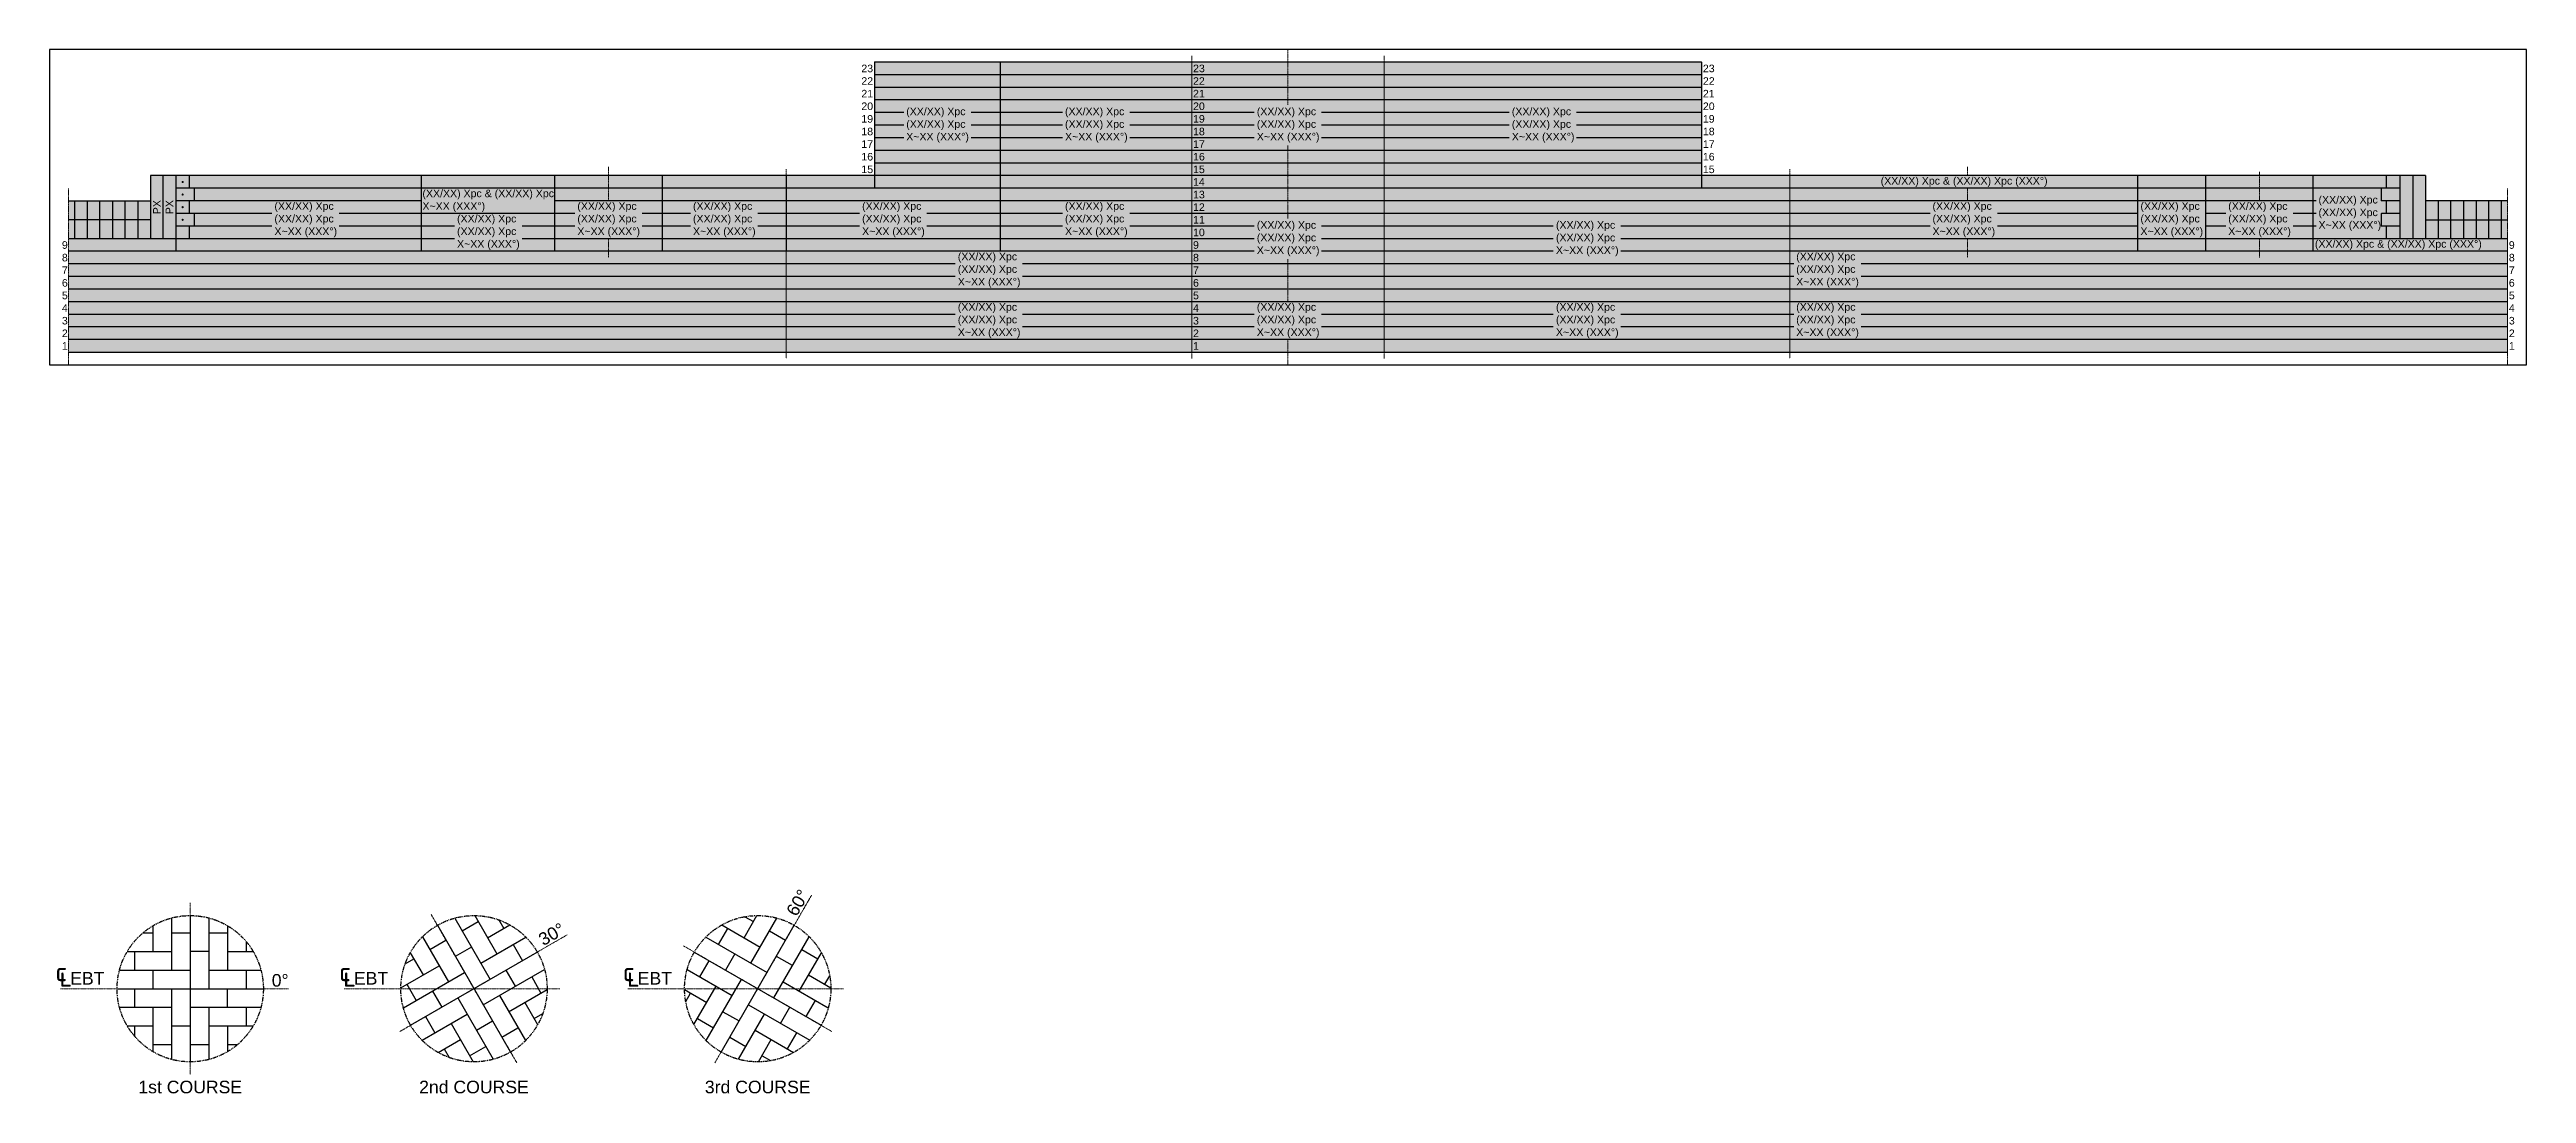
# Model space of a CAD drawing. Header units: millimetres. Extents: x 0 to 66028, y -12917 to 11698.
# Drawn here: x 46386 to 66028, y -9893 to -1617 of the extents above; entities that cross this region are included whole.
import ezdxf
from ezdxf.enums import TextEntityAlignment as Align

# ---------------------------------------------------------------- set-up
doc = ezdxf.new("R2010")
doc.units = ezdxf.units.MM
doc.linetypes.add('AM_DIN_G_W050', pattern=[13.75, 9.75, -1.5, 1, -1.5])
doc.linetypes.add('PHANTOM', pattern=[63.5, 31.75, -6.35, 6.35, -6.35, 6.35, -6.35])
doc.layers.add('AM_VIEWS', color=1, linetype='Continuous', lineweight=25, plot=False)
for name, color, linetype, lineweight, true_color in [('BURNER AREA', 7, 'Continuous', 25, 0xffbf7f), ('HOTSPOT', 30, 'Continuous', 25, 0xff7f00), ('SLAG ZONE', 7, 'Continuous', 25, 0xff7f7f), ('WALL LOWER PART', 7, 'Continuous', 25, 0xffff7f), ('WALL UPPER PART', 7, 'Continuous', 25, 0x7fdfff)]:
    doc.layers.add(name, color=color, linetype=linetype, lineweight=lineweight, true_color=true_color)
for name, color, linetype, lineweight in [('Kontur_018', 4, 'Continuous', 25), ('Kontur_025', 3, 'Continuous', 25), ('Kontur_05', 1, 'Continuous', 25), ('Mitte_018', 4, 'AM_DIN_G_W050', 18)]:
    doc.layers.add(name, color=color, linetype=linetype, lineweight=lineweight)
doc.layers.add('Text_2', color=3, linetype='Continuous')
doc.styles.get("Standard").update_dxf_attribs({"font": 'arial.ttf'})

msp = doc.modelspace()

# ---------------------------------------------------------------- texts
at = {"layer": 'Text_2'}
for s, p in [('23', (52917, -1767)), ('22', (52917, -1867)), ('21', (52917, -1967)), ('20', (52917, -2067)), ('19', (52917, -2167)), ('18', (52917, -2267)), ('17', (52917, -2367)), ('16', (52917, -2467)), ('15', (52917, -2567)), ('9', (46531, -3167)), ('8', (46531, -3267)), ('7', (46531, -3367)), ('6', (46531, -3467)), ('4', (46531, -3667)), ('5', (46531, -3567)), ('3', (46531, -3767)), ('2', (46531, -3867)), ('1', (46531, -3967))]:
    msp.add_text(s, height=60, dxfattribs=at).set_placement(p, align=Align.MIDDLE_RIGHT)
for s, p in [('23', (55454, -1767)), ('23', (59497, -1767)), ('22', (55454, -1867)), ('21', (55454, -1967)), ('22', (59497, -1867)), ('21', (59497, -1967)), ('20', (55454, -2067)), ('19', (55454, -2167)), ('20', (59497, -2067)), ('19', (59497, -2167)), ('18', (55454, -2267)), ('17', (55454, -2367)), ('18', (59497, -2267)), ('17', (59497, -2367)), ('16', (55454, -2467)), ('15', (55454, -2567)), ('16', (59497, -2467)), ('15', (59497, -2567)), ('14', (55454, -2667)), ('13', (55454, -2767)), ('12', (55454, -2867)), ('11', (55454, -2967)), ('9', (55454, -3167)), ('10', (55454, -3067)), ('9', (65888, -3167)), ('8', (55454, -3267)), ('7', (55454, -3367)), ('8', (65888, -3267)), ('7', (65888, -3367)), ('6', (55454, -3467)), ('6', (65888, -3467)), ('4', (55454, -3667)), ('5', (55454, -3567)), ('4', (65888, -3667)), ('5', (65888, -3567)), ('3', (55454, -3767)), ('2', (55454, -3867)), ('3', (65888, -3767)), ('2', (65888, -3867)), ('1', (55454, -3967)), ('1', (65888, -3967))]:
    msp.add_text(s, height=60, dxfattribs=at).set_placement(p, align=Align.MIDDLE_LEFT)
for p in [(47237, -2867), (47337, -2867)]:
    msp.add_text('PX', height=60, rotation=90, dxfattribs=at).set_placement(p, align=Align.MIDDLE_CENTER)
at = {"layer": 'Text_2', "char_height": 60}
for s, width, insert, attachment_point in [('\\pxql;{\\C3;(XX/XX) Xpc\\P(XX/XX) Xpc\\PX~XX (XXX°)}', 494.6, (53427, -2217), 5), ('\\pxql;{\\C3;(XX/XX) Xpc\\P(XX/XX) Xpc\\PX~XX (XXX°)}', 494.6, (54686, -2217), 5), ('\\pxql;{\\C3;(XX/XX) Xpc\\P(XX/XX) Xpc\\PX~XX (XXX°)}', 494.6, (56207, -2217), 5), ('\\pxql;{\\C3;(XX/XX) Xpc\\P(XX/XX) Xpc\\PX~XX (XXX°)}', 494.6, (58229, -2217), 5), ('\\pxql;{\\C3;(XX/XX) Xpc & (XX/XX) Xpc\\PX~XX (XXX°)}', 1043.23, (49865, -2817), 5), ('\\pxql;{\\C3;(XX/XX) Xpc & (XX/XX) Xpc (XXX°)}', 1316.26, (61565, -2667), 5), ('\\pxql;{\\C3;(XX/XX) Xpc\\P(XX/XX) Xpc\\PX~XX (XXX°)}', 494.6, (48417, -2967), 5), ('\\pxql;{\\C3;(XX/XX) Xpc\\P(XX/XX) Xpc\\PX~XX (XXX°)}', 494.6, (49865, -3067), 5), ('\\pxql;{\\C3;(XX/XX) Xpc\\P(XX/XX) Xpc\\PX~XX (XXX°)}', 494.6, (50819, -2967), 5), ('\\pxql;{\\C3;(XX/XX) Xpc\\P(XX/XX) Xpc\\PX~XX (XXX°)}', 494.6, (51736, -2967), 5), ('\\pxql;{\\C3;(XX/XX) Xpc\\P(XX/XX) Xpc\\PX~XX (XXX°)}', 494.6, (53077, -2967), 5), ('\\pxql;{\\C3;(XX/XX) Xpc\\P(XX/XX) Xpc\\PX~XX (XXX°)}', 494.6, (54686, -2967), 5), ('\\pxql;{\\C3;(XX/XX) Xpc\\P(XX/XX) Xpc\\PX~XX (XXX°)}', 494.6, (61565, -2967), 5), ('\\pxql;{\\C3;(XX/XX) Xpc\\P(XX/XX) Xpc\\PX~XX (XXX°)}', 494.6, (63214, -2967), 5), ('\\pxql;{\\C3;(XX/XX) Xpc\\P(XX/XX) Xpc\\PX~XX (XXX°)}', 494.6, (63910, -2967), 5), ('\\pxql;{\\C3;(XX/XX) Xpc\\P(XX/XX) Xpc\\PX~XX (XXX°)}', 494.6, (64626, -2917), 5), ('\\pxql;{\\C3;(XX/XX) Xpc\\P(XX/XX) Xpc\\PX~XX (XXX°)}', 494.6, (56207, -3117), 5), ('\\pxql;{\\C3;(XX/XX) Xpc\\P(XX/XX) Xpc\\PX~XX (XXX°)}', 494.6, (58579, -3117), 5), ('\\pxql;{\\C3;(XX/XX) Xpc & (XX/XX) Xpc (XXX°)}', 1316.26, (64350, -3167), 4), ('\\pxql;{\\C3;(XX/XX) Xpc\\P(XX/XX) Xpc\\PX~XX (XXX°)}', 494.6, (53836, -3367), 5), ('\\pxql;{\\C3;(XX/XX) Xpc\\P(XX/XX) Xpc\\PX~XX (XXX°)}', 494.6, (60237, -3367), 4), ('\\pxql;{\\C3;(XX/XX) Xpc\\P(XX/XX) Xpc\\PX~XX (XXX°)}', 494.6, (53836, -3767), 5), ('\\pxql;{\\C3;(XX/XX) Xpc\\P(XX/XX) Xpc\\PX~XX (XXX°)}', 494.6, (56207, -3767), 5), ('\\pxql;{\\C3;(XX/XX) Xpc\\P(XX/XX) Xpc\\PX~XX (XXX°)}', 494.6, (58579, -3767), 5), ('\\pxql;{\\C3;(XX/XX) Xpc\\P(XX/XX) Xpc\\PX~XX (XXX°)}', 494.6, (60237, -3767), 4)]:
    msp.add_mtext_dynamic_manual_height_columns(s, width=width, gutter_width=300, heights=[0], dxfattribs=dict(at, insert=insert, attachment_point=attachment_point))
at = {"layer": 'Text_2', "char_height": 100, "width": 186, "attachment_point": 9}
for s, insert, rotation in [('60°', (52416, -8315), 60), ('30°', (50485, -8622), 30)]:
    msp.add_mtext(s, dxfattribs=dict(at, insert=insert, rotation=rotation))
at = {"layer": 'Text_2', "char_height": 100}
for s, insert, attachment_point in [('{\\H1.75x;℄\\H0.28571x; }EBT', (46822, -9048), 9), ('0°', (48282, -9048), 9), ('{\\H1.75x;℄\\H0.28571x; }EBT', (49072, -9048), 9), ('{\\H1.75x;℄\\H0.28571x; }EBT', (51322, -9048), 9), ('1st COURSE', (47502, -9843), 5), ('2nd COURSE', (49752, -9843), 5), ('3rd COURSE', (52002, -9843), 5)]:
    msp.add_mtext(s, dxfattribs=dict(at, insert=insert, attachment_point=attachment_point))

# ---------------------------------------------------------------- hatches: boundary and pattern name
at = {"layer": 'BURNER AREA'}
h = msp.add_hatch(color=256, dxfattribs=at)
h.dxf.hatch_style = 2
h.paths.add_polyline_path([(51244, -2717), (50394, -2717), (50394, -2617), (51244, -2617)])
h = msp.add_hatch(color=256, dxfattribs=at)
h.dxf.hatch_style = 2
h.paths.add_polyline_path([(51244, -3217), (50394, -3217), (50394, -2717), (51244, -2717)])
h = msp.add_hatch(color=256, dxfattribs=at)
h.dxf.hatch_style = 2
h.paths.add_polyline_path([(64335, -3217), (63485, -3217), (63485, -2617), (64335, -2617)])
at = {"layer": 'HOTSPOT'}
h = msp.add_hatch(color=256, dxfattribs=at)
h.dxf.hatch_style = 2
h.paths.add_polyline_path([(52927, -1717), (52927, -2617), (52227, -2617), (52227, -3217), (53927, -3217), (53927, -1717)])
h = msp.add_hatch(color=256, dxfattribs=at)
h.dxf.hatch_style = 2
h.paths.add_polyline_path([(47387, -3217), (49337, -3217), (49337, -2617), (47387, -2617)])
h = msp.add_hatch(color=256, dxfattribs=at)
h.dxf.hatch_style = 2
h.paths.add_polyline_path([(62943, -3217), (60187, -3217), (60187, -2617), (62943, -2617)])
h = msp.add_hatch(color=256, dxfattribs=at)
h.dxf.hatch_style = 2
h.paths.add_polyline_path([(65027, -2617), (64917, -2617), (64917, -2717), (65027, -2717)])
h.paths.add_polyline_path([(65027, -2717), (64877, -2717), (64877, -2817), (65027, -2817)])
h.paths.add_polyline_path([(65027, -2817), (64917, -2817), (64917, -2917), (65027, -2917)])
h.paths.add_polyline_path([(65027, -2917), (64877, -2917), (64877, -3017), (65027, -3017)])
h.paths.add_polyline_path([(65027, -3017), (64917, -3017), (64917, -3117), (65027, -3117)])
at = {"layer": 'SLAG ZONE'}
h = msp.add_hatch(color=256, dxfattribs=at)
h.dxf.hatch_style = 2
h.paths.add_polyline_path([(47387, -2617), (47186, -2617), (47186, -2817), (46536, -2817), (46536, -3117), (47387, -3117)])
h = msp.add_hatch(color=256, dxfattribs=at)
h.dxf.hatch_style = 2
h.paths.add_polyline_path([(65878, -3117), (64917, -3117), (64917, -3017), (64877, -3017), (64877, -2917), (64917, -2917), (64917, -2817), (64877, -2817), (64877, -2717), (64335, -2717), (64335, -3217), (63485, -3217), (63485, -2717), (62943, -2717), (62943, -3217), (60187, -3217), (60187, -2717), (53927, -2717), (53927, -3217), (52227, -3217), (52227, -2717), (51244, -2717), (51244, -3217), (50394, -3217), (50394, -2717), (49337, -2717), (49337, -3217), (47387, -3217), (47387, -3117), (46536, -3117), (46536, -3517), (65878, -3517)])
h = msp.add_hatch(color=256, dxfattribs=at)
h.dxf.hatch_style = 2
h.paths.add_polyline_path([(65027, -2617), (65228, -2617), (65228, -2817), (65878, -2817), (65878, -3117), (65027, -3117)])
at = {"layer": 'Text_2'}
h = msp.add_hatch(color=4, dxfattribs=at)
edge = h.paths.add_edge_path(flags=0)
edge.add_arc((47442, -2667), 8.93, 0, 360)
h = msp.add_hatch(color=4, dxfattribs=at)
edge = h.paths.add_edge_path(flags=0)
edge.add_arc((47442, -2767), 8.93, 0, 360)
h = msp.add_hatch(color=4, dxfattribs=at)
edge = h.paths.add_edge_path(flags=0)
edge.add_arc((47442, -2867), 8.93, 0, 360)
h = msp.add_hatch(color=4, dxfattribs=at)
edge = h.paths.add_edge_path(flags=0)
edge.add_arc((47442, -2967), 8.93, 0, 360)
at = {"layer": 'WALL LOWER PART'}
h = msp.add_hatch(color=256, dxfattribs=at)
h.dxf.hatch_style = 1
h.paths.add_polyline_path([(46536, -4017), (65878, -4017), (65878, -3517), (46536, -3517)])
at = {"layer": 'WALL UPPER PART'}
h = msp.add_hatch(color=256, dxfattribs=at)
h.dxf.hatch_style = 1
h.paths.add_polyline_path([(52227, -2617), (51244, -2617), (51244, -2717), (52227, -2717)])
h.paths.add_polyline_path([(50394, -2617), (49337, -2617), (49337, -2717), (50394, -2717)])
h.paths.add_polyline_path([(64917, -2617), (64335, -2617), (64335, -2717), (64917, -2717)])
h.paths.add_polyline_path([(63485, -2617), (62943, -2617), (62943, -2717), (63485, -2717)])
h.paths.add_polyline_path([(53927, -2717), (60187, -2717), (60187, -2617), (59487, -2617), (59487, -1717), (53927, -1717)])

# ---------------------------------------------------------------- linework, layer by layer
at = {"layer": 'AM_VIEWS'}
msp.add_lwpolyline([(46386, -4117), (66028, -4117), (66028, -1617), (46386, -1617)], close=True, dxfattribs=at)
at = {"layer": 'Kontur_018', "linetype": 'PHANTOM'}
for centre in [(47502, -9063), (49752, -9063), (52002, -9063)]:
    msp.add_circle(centre, 580, dxfattribs=at)
at = {"layer": 'Kontur_025'}
for p, q in [((59487, -1717), (52927, -1717)), ((52927, -1717), (52927, -2717)), ((53927, -3217), (53927, -1717)), ((59487, -1717), (59487, -2717)), ((59487, -1817), (52927, -1817)), ((59487, -1917), (52927, -1917)), ((59487, -2017), (52927, -2017)), ((53160, -2117), (52927, -2117)), ((54418, -2117), (53694, -2117)), ((55940, -2117), (54953, -2117)), ((57961, -2117), (56474, -2117)), ((59487, -2117), (58496, -2117)), ((53160, -2217), (52927, -2217)), ((53160, -2317), (52927, -2317)), ((54418, -2217), (53694, -2217)), ((54418, -2317), (53694, -2317)), ((55940, -2217), (54953, -2217)), ((55940, -2317), (54953, -2317)), ((57961, -2217), (56474, -2217)), ((57961, -2317), (56474, -2317)), ((59487, -2217), (58496, -2217)), ((59487, -2317), (58496, -2317)), ((59487, -2417), (52927, -2417)), ((59487, -2517), (52927, -2517)), ((47186, -2617), (47186, -3117)), ((65228, -2617), (47186, -2617)), ((47287, -3117), (47287, -2617)), ((47387, -2617), (47387, -3217)), ((47497, -2717), (47387, -2717)), ((47497, -2717), (47497, -2617)), ((64917, -2717), (47497, -2717)), ((47537, -2817), (47537, -2717)), ((49337, -3217), (49337, -2617)), ((50394, -3217), (50394, -2617)), ((51244, -2617), (51244, -3217)), ((52227, -2617), (52227, -3217)), ((62943, -2617), (62943, -3217)), ((63485, -3217), (63485, -2617)), ((64335, -2617), (64335, -3217)), ((64877, -2817), (64877, -2717)), ((64917, -2717), (64917, -2617)), ((65027, -2717), (64917, -2717)), ((65027, -3117), (65027, -2617)), ((65127, -2617), (65127, -3117)), ((65228, -2617), (65228, -3117)), ((46536, -2817), (47186, -2817)), ((46586, -3117), (46586, -2817)), ((46686, -2817), (46686, -3117)), ((46786, -3117), (46786, -2817)), ((46886, -2817), (46886, -3117)), ((46986, -3117), (46986, -2817)), ((47086, -2817), (47086, -3117)), ((49337, -2817), (47387, -2817)), ((48150, -2917), (47387, -2917)), ((47497, -2917), (47497, -2817)), ((47537, -3017), (47537, -2917)), ((50552, -2917), (48684, -2917)), ((64359, -2817), (50394, -2817)), ((51469, -2917), (51087, -2917)), ((52810, -2917), (52003, -2917)), ((54418, -2917), (53344, -2917)), ((61298, -2917), (54953, -2917)), ((62947, -2917), (61832, -2917)), ((63643, -2917), (63481, -2917)), ((64359, -2917), (64177, -2917)), ((64877, -3017), (64877, -2917)), ((65027, -2917), (64877, -2917)), ((65027, -2817), (64879, -2817)), ((64917, -2917), (64917, -2817)), ((65878, -2817), (65228, -2817)), ((65328, -2817), (65328, -3117)), ((65428, -3117), (65428, -2817)), ((65528, -2817), (65528, -3117)), ((65628, -2817), (65628, -3117)), ((65728, -2817), (65728, -3117)), ((65828, -2817), (65828, -3117)), ((47186, -2967), (46536, -2967)), ((49598, -3117), (46536, -3117)), ((47186, -2967), (46986, -2967)), ((48150, -3017), (47387, -3017)), ((47497, -3117), (47497, -3017)), ((49598, -3017), (48684, -3017)), ((50552, -3017), (50133, -3017)), ((55940, -3117), (50133, -3117)), ((51469, -3017), (51087, -3017)), ((52810, -3017), (52003, -3017)), ((54418, -3017), (53344, -3017)), ((55940, -3017), (54953, -3017)), ((58311, -3017), (56474, -3017)), ((58311, -3117), (56474, -3117)), ((61298, -3017), (58846, -3017)), ((65878, -3117), (58846, -3117)), ((62947, -3017), (61832, -3017)), ((63643, -3017), (63481, -3017)), ((64359, -3017), (64177, -3017)), ((65027, -3017), (64879, -3017)), ((64917, -3117), (64917, -3017)), ((65228, -2967), (65878, -2967)), ((65228, -2967), (65428, -2967)), ((55940, -3217), (46536, -3217)), ((53568, -3317), (46536, -3317)), ((60217, -3317), (54103, -3317)), ((58311, -3217), (56474, -3217)), ((65878, -3217), (58846, -3217)), ((65878, -3317), (60752, -3317)), ((53568, -3417), (46536, -3417)), ((65878, -3517), (46536, -3517)), ((60217, -3417), (54103, -3417)), ((65878, -3417), (60752, -3417)), ((65878, -3617), (46536, -3617)), ((53568, -3717), (46536, -3717)), ((55940, -3717), (54103, -3717)), ((58311, -3717), (56474, -3717)), ((60217, -3717), (58846, -3717)), ((65878, -3717), (60752, -3717)), ((53568, -3817), (46536, -3817)), ((65878, -3917), (46536, -3917)), ((55940, -3817), (54103, -3817)), ((58311, -3817), (56474, -3817)), ((60217, -3817), (58846, -3817)), ((65878, -3817), (60752, -3817)), ((46536, -4017), (65878, -4017)), ((47128, -8619), (47206, -8619)), ((47206, -8563), (47206, -8767)), ((47354, -8502), (47354, -8915)), ((47354, -8619), (47502, -8619)), ((47502, -8483), (47502, -9643)), ((47650, -8502), (47650, -9063)), ((47650, -8619), (47797, -8619)), ((47797, -8564), (47797, -8915)), ((49462, -8560), (50042, -9565)), ((49599, -8503), (49880, -8989)), ((49658, -8605), (49786, -8531)), ((49758, -8483), (49934, -8787)), ((49860, -8659), (50036, -8557)), ((49949, -8517), (49988, -8585)), ((51692, -8713), (51766, -8585)), ((51712, -9565), (52292, -8560)), ((51717, -8557), (52022, -8733)), ((51894, -8659), (51995, -8483)), ((51899, -8492), (51968, -8531)), ((51948, -8861), (52154, -8503)), ((52095, -8605), (52223, -8679)), ((47003, -8767), (47354, -8767)), ((47059, -8767), (47059, -8915)), ((47650, -8767), (47502, -8767)), ((47797, -8767), (48001, -8767)), ((47945, -8689), (47945, -8767)), ((49206, -8866), (49274, -8826)), ((49246, -8778), (49348, -8954)), ((49249, -9353), (50254, -8773)), ((49343, -8651), (49550, -9008)), ((49402, -8753), (49530, -8679)), ((49732, -8733), (49604, -8807)), ((49806, -8861), (50164, -8654)), ((50062, -8713), (50136, -8841)), ((51499, -8773), (52504, -9353)), ((51590, -8654), (52076, -8935)), ((51820, -8787), (51746, -8915)), ((52130, -9136), (52410, -8651)), ((52278, -8880), (52150, -8807)), ((52332, -9082), (52507, -8778)), ((52351, -8753), (52479, -8826)), ((46941, -8915), (47502, -8915)), ((47206, -8915), (47206, -9063)), ((47650, -8915), (48063, -8915)), ((47945, -8915), (47945, -9063)), ((49172, -9056), (49476, -8881)), ((49192, -9215), (49678, -8935)), ((49220, -9028), (49294, -9156)), ((49826, -9191), (50311, -8910)), ((50082, -9043), (50008, -8915)), ((50210, -8969), (50283, -9097)), ((51442, -8910), (51800, -9117)), ((51544, -8969), (51618, -8841)), ((51593, -9474), (51874, -8989)), ((52204, -9009), (52561, -9215)), ((52405, -8954), (52582, -9056)), ((52533, -9028), (52573, -8960)), ((46922, -9063), (48082, -9063)), ((46941, -9210), (47354, -9210)), ((47059, -9063), (47059, -9210)), ((47206, -9210), (47206, -9562)), ((47354, -9063), (47354, -9623)), ((47502, -9210), (48063, -9210)), ((47650, -9210), (47650, -9623)), ((47797, -9210), (47797, -9063)), ((47945, -9210), (47945, -9358)), ((49422, -9082), (49496, -9210)), ((49624, -9136), (49904, -9622)), ((49954, -9117), (50160, -9474)), ((50027, -9245), (50332, -9069)), ((50155, -9171), (50257, -9347)), ((51422, -9069), (51598, -9171)), ((51431, -9165), (51470, -9097)), ((51496, -9347), (51672, -9043)), ((51928, -9191), (52414, -9471)), ((52184, -9338), (52258, -9210)), ((52386, -9284), (52460, -9156)), ((47003, -9358), (47206, -9358)), ((47059, -9358), (47059, -9437)), ((47354, -9358), (47502, -9358)), ((47650, -9358), (48001, -9358)), ((47797, -9358), (47797, -9562)), ((49340, -9471), (49698, -9264)), ((49368, -9284), (49442, -9412)), ((49570, -9338), (49745, -9643)), ((49772, -9392), (49900, -9318)), ((49973, -9446), (50101, -9373)), ((50229, -9299), (50297, -9259)), ((51524, -9299), (51652, -9373)), ((51726, -9245), (51854, -9318)), ((51849, -9622), (52056, -9264)), ((51982, -9392), (52286, -9568)), ((52238, -9540), (52312, -9412)), ((47206, -9506), (47354, -9506)), ((47502, -9506), (47650, -9506)), ((47797, -9506), (47876, -9506)), ((49467, -9568), (49644, -9466)), ((49516, -9540), (49555, -9608)), ((49717, -9594), (49845, -9520)), ((51780, -9446), (51908, -9520)), ((52008, -9643), (52110, -9466)), ((52036, -9594), (52104, -9633))]:
    msp.add_line(p, q, dxfattribs=at)
at = {"layer": 'Kontur_05', "const_width": 7.5}
for points in [[(52927, -2717), (53927, -2717), (53927, -1717), (52927, -1717)], [(53927, -1717), (55444, -1717), (55444, -2717), (53927, -2717)], [(55444, -2717), (56970, -2717), (56970, -1717), (55444, -1717)], [(56970, -2717), (59487, -2717), (59487, -1717), (56970, -1717)], [(49337, -3217), (47387, -3217), (47387, -3117), (47497, -3117), (47497, -3017), (47537, -3017), (47537, -2917), (47497, -2917), (47497, -2817), (47537, -2817), (47537, -2717), (49337, -2717)], [(49337, -2617), (47497, -2617), (47497, -2717), (49337, -2717)], [(50394, -2717), (49337, -2717), (49337, -2617), (50394, -2617)], [(49337, -2917), (50394, -2917), (50394, -2717), (49337, -2717)], [(51244, -2717), (50394, -2717), (50394, -2617), (51244, -2617)], [(50394, -2717), (51244, -2717), (51244, -3217), (50394, -3217)], [(51244, -2717), (52227, -2717), (52227, -2617), (51244, -2617)], [(52227, -3217), (51244, -3217), (51244, -2717), (52227, -2717)], [(52927, -2717), (52227, -2717), (52227, -2617), (52927, -2617)], [(52227, -3217), (53927, -3217), (53927, -2717), (52227, -2717)], [(55444, -2717), (53927, -2717), (53927, -3217), (55444, -3217)], [(56970, -3517), (55444, -3517), (55444, -2717), (56970, -2717)], [(60187, -3517), (56970, -3517), (56970, -2717), (60187, -2717)], [(60187, -2617), (59487, -2617), (59487, -2717), (60187, -2717)], [(62943, -2717), (60187, -2717), (60187, -2617), (62943, -2617)], [(60187, -2717), (62943, -2717), (62943, -3217), (60187, -3217)], [(63485, -2717), (62943, -2717), (62943, -2617), (63485, -2617)], [(62943, -2717), (63485, -2717), (63485, -3217), (62943, -3217)], [(64335, -2717), (63485, -2717), (63485, -2617), (64335, -2617)], [(63485, -2717), (64335, -2717), (64335, -3217), (63485, -3217)], [(64917, -2717), (64335, -2717), (64335, -2617), (64917, -2617)], [(64335, -2717), (64877, -2717), (64877, -2817), (64917, -2817), (64917, -2917), (64877, -2917), (64877, -3017), (64917, -3017), (64917, -3117), (64335, -3117)], [(50394, -3217), (49337, -3217), (49337, -2917), (50394, -2917)], [(64335, -3217), (65878, -3217), (65878, -3117), (64335, -3117)], [(55444, -3517), (52227, -3517), (52227, -3217), (55444, -3217)], [(65878, -3517), (60187, -3517), (60187, -3217), (65878, -3217)], [(52227, -3517), (55444, -3517), (55444, -4017), (52227, -4017)], [(55444, -4017), (56970, -4017), (56970, -3517), (55444, -3517)], [(56970, -3517), (60187, -3517), (60187, -4017), (56970, -4017)], [(60187, -3517), (65878, -3517), (65878, -4017), (60187, -4017)]]:
    msp.add_lwpolyline(points, close=True, dxfattribs=at)
for points in [[(46536, -3117), (47387, -3117), (47387, -3217), (46536, -3217)], [(46536, -3517), (52227, -3517), (52227, -3217), (46536, -3217)], [(46536, -4017), (52227, -4017), (52227, -3517), (46536, -3517)]]:
    msp.add_lwpolyline(points, dxfattribs=at)
at = {"layer": 'Mitte_018'}
for p, q in [((55444, -4067), (55444, -1667)), ((56207, -2057), (56207, -1617)), ((56970, -4067), (56970, -1667)), ((50819, -2547), (50819, -2817)), ((56207, -2957), (56207, -2378)), ((61595, -2547), (61595, -2617)), ((46536, -4117), (46536, -2717)), ((52227, -2567), (52227, -4067)), ((60187, -2567), (60187, -4067)), ((61595, -2717), (61595, -2817)), ((63910, -2817), (63910, -2587)), ((65878, -4117), (65878, -2717)), ((50819, -3117), (50819, -3267)), ((61595, -3117), (61595, -3267)), ((63910, -3267), (63910, -3117)), ((56207, -3617), (56207, -3278)), ((56207, -4117), (56207, -3917)), ((47502, -8383), (47502, -9743)), ((51662, -9651), (52429, -8322)), ((49163, -9403), (50492, -8635)), ((49412, -8474), (50092, -9651)), ((51413, -8723), (52591, -9403)), ((46472, -9063), (48282, -9063)), ((48722, -9063), (50432, -9063)), ((50972, -9063), (52682, -9063))]:
    msp.add_line(p, q, dxfattribs=at)

msp.set_redraw_order([(e.dxf.handle, doc.entitydb.next_handle()) for e in msp.query("TEXT MTEXT ATTDEF DIMENSION ARC_DIMENSION")])  # texts and dimensions are drawn at this point

doc.saveas('drawing.dxf')
